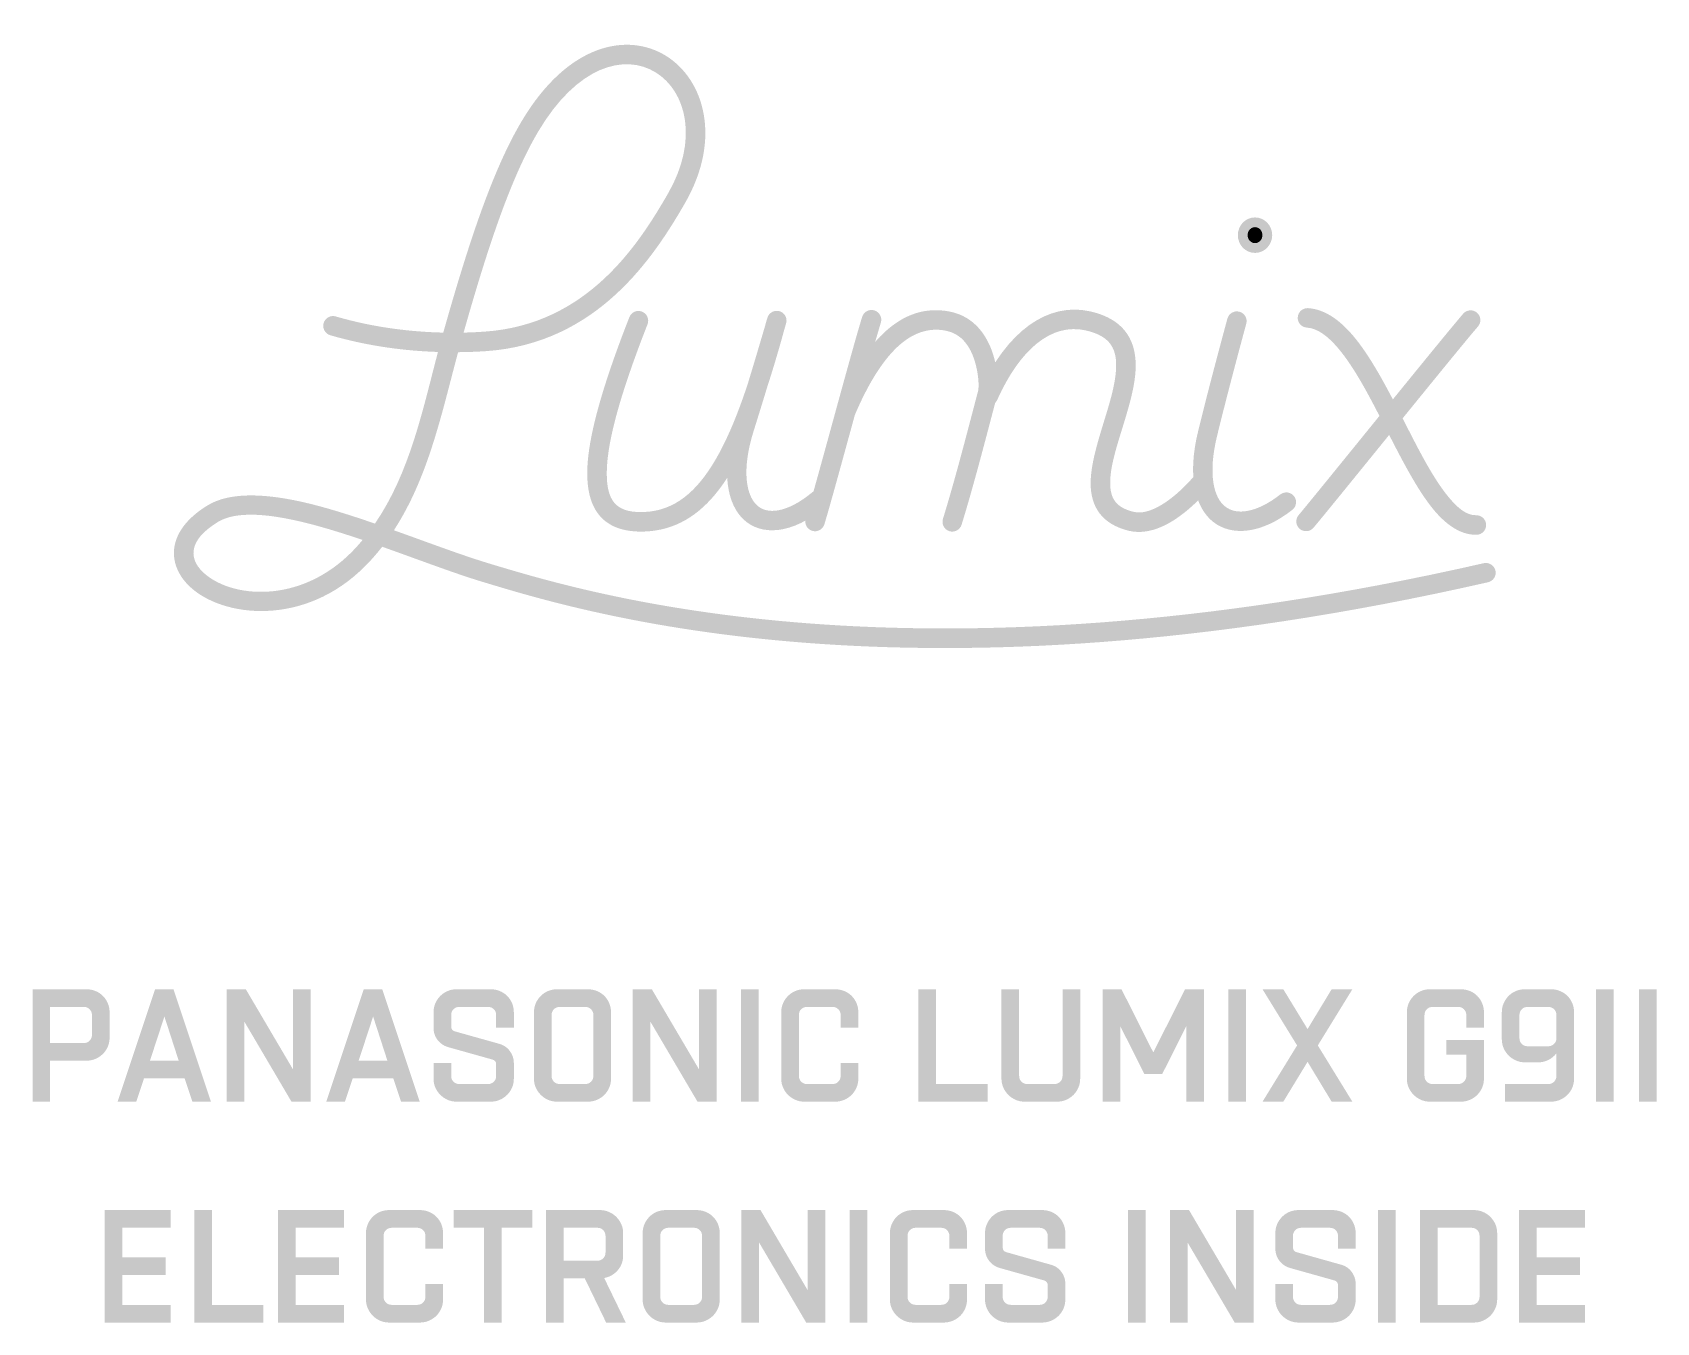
# Model space of a CAD drawing. Header units: millimetres. Extents: x 21.2 to 49.7, y 5.4 to 28.1.
import ezdxf

# ---------------------------------------------------------------- set-up
doc = ezdxf.new("R2010")
doc.units = ezdxf.units.MM

msp = doc.modelspace()

# ---------------------------------------------------------------- hatches: boundary and pattern name
at = {"true_color": 0x000000, "transparency": 33554687}
h = msp.add_hatch(color=18, dxfattribs=at)
edge = h.paths.add_edge_path(flags=0)
edge.add_spline(control_points=[(27.222, 19.483), (27.836, 20.38), (28.059, 21.475), (28.329, 22.499), (27.761, 22.517), (27.11, 22.597), (26.437, 22.793), (26.346, 22.82), (26.294, 22.915), (26.32, 23.006), (26.347, 23.097), (26.442, 23.149), (26.533, 23.123), (27.208, 22.926), (27.861, 22.852), (28.422, 22.839), (28.885, 24.48), (29.303, 25.717), (29.796, 26.548), (30.619, 27.936), (31.671, 28.113), (32.333, 27.703), (32.999, 27.292), (33.324, 26.251), (32.667, 25.112), (32.123, 24.169), (31.134, 22.647), (29.169, 22.513), (29.018, 22.503), (28.856, 22.496), (28.683, 22.495), (28.398, 21.44), (28.167, 20.307), (27.555, 19.366), (28.153, 19.153), (28.739, 18.93), (29.232, 18.781), (30.977, 18.256), (36.659, 16.498), (46.698, 18.787), (46.791, 18.808), (46.883, 18.75), (46.904, 18.658), (46.925, 18.566), (46.867, 18.474), (46.775, 18.453), (36.634, 16.14), (30.895, 17.922), (29.133, 18.453), (28.611, 18.61), (27.984, 18.852), (27.349, 19.076), (27.29, 19), (27.227, 18.925), (27.161, 18.852), (26.099, 17.672), (24.638, 17.814), (24.023, 18.329), (23.784, 18.529), (23.664, 18.785), (23.696, 19.05), (23.727, 19.299), (23.898, 19.569), (24.285, 19.805), (24.685, 20.048), (25.335, 20.015), (26.075, 19.833), (26.441, 19.743), (26.831, 19.618), (27.222, 19.483)], knot_values=[0, 0, 0, 0, 1, 1, 1, 2, 2, 2, 3, 3, 3, 4, 4, 4, 5, 5, 5, 6, 6, 6, 7, 7, 7, 8, 8, 8, 9, 9, 9, 10, 10, 10, 11, 11, 11, 12, 12, 12, 13, 13, 13, 14, 14, 14, 15, 15, 15, 16, 16, 16, 17, 17, 17, 18, 18, 18, 19, 19, 19, 20, 20, 20, 21, 21, 21, 22, 22, 22, 23, 23, 23, 23], degree=3, periodic=1)
edge = h.paths.add_edge_path(flags=0)
edge.add_spline(control_points=[(27.005, 19.196), (26.659, 19.313), (26.317, 19.42), (25.993, 19.5), (25.663, 19.581), (25.354, 19.634), (25.083, 19.639), (24.837, 19.643), (24.625, 19.61), (24.464, 19.512), (24.197, 19.349), (24.058, 19.179), (24.037, 19.008), (24.018, 18.853), (24.103, 18.709), (24.244, 18.592), (24.767, 18.153), (26.003, 18.077), (26.906, 19.081), (26.94, 19.119), (26.973, 19.157), (27.005, 19.196)], knot_values=[0, 0, 0, 0, 1, 1, 1, 2, 2, 2, 3, 3, 3, 4, 4, 4, 5, 5, 5, 6, 6, 6, 7, 7, 7, 7], degree=3, periodic=1)
edge = h.paths.add_edge_path(flags=0)
edge.add_spline(control_points=[(28.779, 22.839), (28.908, 22.842), (29.03, 22.848), (29.145, 22.856), (30.965, 22.979), (31.866, 24.41), (32.37, 25.283), (32.908, 26.216), (32.698, 27.075), (32.153, 27.411), (31.604, 27.75), (30.772, 27.522), (30.091, 26.373), (29.619, 25.577), (29.22, 24.396), (28.779, 22.839)], knot_values=[0, 0, 0, 0, 1, 1, 1, 2, 2, 2, 3, 3, 3, 4, 4, 4, 5, 5, 5, 5], degree=3, periodic=1)
h = msp.add_hatch(color=18, dxfattribs=at)
h.paths.add_polyline_path([(42.681, 24.863), (42.744, 24.856), (42.803, 24.837), (42.855, 24.806), (42.899, 24.767), (42.934, 24.721), (42.961, 24.668), (42.977, 24.611), (42.983, 24.551), (42.977, 24.491), (42.961, 24.434), (42.934, 24.382), (42.899, 24.335), (42.855, 24.296), (42.803, 24.266), (42.744, 24.246), (42.681, 24.239), (42.618, 24.246), (42.559, 24.266), (42.507, 24.296), (42.463, 24.335), (42.428, 24.382), (42.402, 24.434), (42.385, 24.491), (42.38, 24.551), (42.385, 24.611), (42.402, 24.668), (42.428, 24.721), (42.463, 24.767), (42.507, 24.806), (42.559, 24.837), (42.618, 24.856)], flags=0)
edge = h.paths.add_edge_path(flags=0)
edge.add_spline(control_points=[(42.681, 24.52), (42.701, 24.52), (42.723, 24.53), (42.723, 24.551), (42.723, 24.572), (42.701, 24.582), (42.681, 24.582), (42.662, 24.582), (42.64, 24.572), (42.64, 24.551), (42.64, 24.53), (42.662, 24.52), (42.681, 24.52)], knot_values=[0, 0, 0, 0, 1, 1, 1, 2, 2, 2, 3, 3, 3, 4, 4, 4, 4], degree=3, periodic=1)
h = msp.add_hatch(color=18, dxfattribs=at)
edge = h.paths.add_edge_path(flags=0)
edge.add_spline(control_points=[(42.681, 24.692), (42.753, 24.692), (42.811, 24.629), (42.811, 24.551), (42.811, 24.474), (42.753, 24.411), (42.681, 24.411), (42.609, 24.411), (42.551, 24.474), (42.551, 24.551), (42.551, 24.629), (42.609, 24.692), (42.681, 24.692)], knot_values=[0, 0, 0, 0, 1, 1, 1, 2, 2, 2, 3, 3, 3, 4, 4, 4, 4], degree=3, periodic=1)
h = msp.add_hatch(color=18, dxfattribs=at)
edge = h.paths.add_edge_path(flags=0)
edge.add_spline(control_points=[(31.691, 23.11), (31.725, 23.199), (31.825, 23.242), (31.913, 23.208), (32.001, 23.173), (32.045, 23.073), (32.01, 22.985), (31.503, 21.691), (31.27, 20.821), (31.296, 20.279), (31.306, 20.06), (31.358, 19.903), (31.469, 19.807), (31.58, 19.71), (31.744, 19.679), (31.951, 19.687), (32.489, 19.708), (32.877, 20.048), (33.202, 20.602), (33.555, 21.205), (33.829, 22.053), (34.102, 23.056), (34.127, 23.148), (34.222, 23.201), (34.313, 23.177), (34.404, 23.152), (34.458, 23.057), (34.433, 22.966), (34.092, 21.715), (33.743, 20.698), (33.26, 20.073), (32.911, 19.621), (32.492, 19.365), (31.964, 19.344), (31.584, 19.33), (31.311, 19.434), (31.143, 19.655), (30.985, 19.862), (30.916, 20.189), (30.969, 20.665), (31.033, 21.231), (31.267, 22.029), (31.691, 23.11)], knot_values=[0, 0, 0, 0, 1, 1, 1, 2, 2, 2, 3, 3, 3, 4, 4, 4, 5, 5, 5, 6, 6, 6, 7, 7, 7, 8, 8, 8, 9, 9, 9, 10, 10, 10, 11, 11, 11, 12, 12, 12, 13, 13, 13, 14, 14, 14, 14], degree=3, periodic=1)
h = msp.add_hatch(color=18, dxfattribs=at)
edge = h.paths.add_edge_path(flags=0)
edge.add_spline(control_points=[(34.116, 23.098), (34.142, 23.189), (34.237, 23.242), (34.328, 23.215), (34.419, 23.189), (34.472, 23.094), (34.445, 23.003), (34.168, 22.047), (33.934, 21.301), (33.871, 21.101), (33.767, 20.766), (33.731, 20.479), (33.753, 20.248), (33.772, 20.05), (33.832, 19.897), (33.935, 19.803), (34.027, 19.719), (34.153, 19.691), (34.299, 19.715), (34.48, 19.746), (34.685, 19.851), (34.905, 20.034), (34.978, 20.094), (35.086, 20.084), (35.147, 20.011), (35.207, 19.938), (35.197, 19.83), (35.124, 19.769), (34.536, 19.282), (34.009, 19.271), (33.704, 19.549), (33.413, 19.813), (33.291, 20.393), (33.544, 21.203), (33.606, 21.403), (33.839, 22.146), (34.116, 23.098)], knot_values=[0, 0, 0, 0, 1, 1, 1, 2, 2, 2, 3, 3, 3, 4, 4, 4, 5, 5, 5, 6, 6, 6, 7, 7, 7, 8, 8, 8, 9, 9, 9, 10, 10, 10, 11, 11, 11, 12, 12, 12, 12], degree=3, periodic=1)
h = msp.add_hatch(color=18, dxfattribs=at)
edge = h.paths.add_edge_path(flags=0)
edge.add_spline(control_points=[(35.78, 23.115), (35.808, 23.206), (35.904, 23.257), (35.995, 23.229), (36.085, 23.201), (36.136, 23.105), (36.109, 23.015), (35.888, 22.294), (35.347, 20.243), (35.117, 19.471), (35.09, 19.381), (34.995, 19.329), (34.904, 19.356), (34.813, 19.383), (34.761, 19.478), (34.788, 19.569), (35.018, 20.342), (35.56, 22.394), (35.78, 23.115)], knot_values=[0, 0, 0, 0, 1, 1, 1, 2, 2, 2, 3, 3, 3, 4, 4, 4, 5, 5, 5, 6, 6, 6, 6], degree=3, periodic=1)
h = msp.add_hatch(color=18, dxfattribs=at)
edge = h.paths.add_edge_path(flags=0)
edge.add_spline(control_points=[(35.649, 21.386), (35.612, 21.298), (35.511, 21.258), (35.424, 21.295), (35.336, 21.332), (35.296, 21.433), (35.333, 21.52), (35.574, 22.087), (35.849, 22.54), (36.16, 22.833), (36.501, 23.155), (36.886, 23.294), (37.32, 23.208), (37.742, 23.125), (37.97, 22.799), (38.078, 22.464), (38.183, 22.142), (38.173, 21.817), (38.149, 21.727), (37.965, 21.029), (37.745, 20.172), (37.527, 19.464), (37.499, 19.373), (37.403, 19.323), (37.312, 19.35), (37.222, 19.378), (37.171, 19.474), (37.199, 19.565), (37.416, 20.268), (37.634, 21.12), (37.817, 21.815), (37.835, 21.881), (37.829, 22.12), (37.752, 22.358), (37.679, 22.584), (37.538, 22.815), (37.254, 22.872), (36.931, 22.936), (36.649, 22.822), (36.396, 22.584), (36.113, 22.316), (35.868, 21.901), (35.649, 21.386)], knot_values=[0, 0, 0, 0, 1, 1, 1, 2, 2, 2, 3, 3, 3, 4, 4, 4, 5, 5, 5, 6, 6, 6, 7, 7, 7, 8, 8, 8, 9, 9, 9, 10, 10, 10, 11, 11, 11, 12, 12, 12, 13, 13, 13, 14, 14, 14, 14], degree=3, periodic=1)
h = msp.add_hatch(color=18, dxfattribs=at)
edge = h.paths.add_edge_path(flags=0)
edge.add_spline(control_points=[(38.15, 21.652), (38.111, 21.566), (38.01, 21.527), (37.923, 21.566), (37.837, 21.605), (37.798, 21.707), (37.837, 21.793), (38.321, 22.871), (39.045, 23.38), (39.787, 23.212), (40.114, 23.137), (40.316, 22.994), (40.437, 22.813), (40.557, 22.634), (40.597, 22.412), (40.582, 22.164), (40.564, 21.876), (40.47, 21.549), (40.37, 21.224), (40.256, 20.852), (40.132, 20.482), (40.137, 20.181), (40.139, 20.063), (40.161, 19.957), (40.224, 19.872), (40.289, 19.787), (40.394, 19.727), (40.548, 19.69), (40.69, 19.656), (40.839, 19.704), (40.983, 19.781), (41.239, 19.919), (41.476, 20.157), (41.632, 20.342), (41.694, 20.415), (41.802, 20.424), (41.874, 20.363), (41.947, 20.302), (41.956, 20.193), (41.895, 20.121), (41.715, 19.908), (41.44, 19.638), (41.146, 19.479), (40.923, 19.359), (40.688, 19.303), (40.468, 19.356), (40.219, 19.416), (40.055, 19.527), (39.95, 19.665), (39.844, 19.806), (39.796, 19.979), (39.794, 20.176), (39.789, 20.507), (39.917, 20.916), (40.042, 21.324), (40.134, 21.623), (40.223, 21.921), (40.239, 22.185), (40.25, 22.351), (40.232, 22.502), (40.151, 22.623), (40.071, 22.743), (39.929, 22.827), (39.711, 22.877), (39.101, 23.016), (38.548, 22.539), (38.15, 21.652)], knot_values=[0, 0, 0, 0, 1, 1, 1, 2, 2, 2, 3, 3, 3, 4, 4, 4, 5, 5, 5, 6, 6, 6, 7, 7, 7, 8, 8, 8, 9, 9, 9, 10, 10, 10, 11, 11, 11, 12, 12, 12, 13, 13, 13, 14, 14, 14, 15, 15, 15, 16, 16, 16, 17, 17, 17, 18, 18, 18, 19, 19, 19, 20, 20, 20, 21, 21, 21, 22, 22, 22, 22], degree=3, periodic=1)
h = msp.add_hatch(color=18, dxfattribs=at)
edge = h.paths.add_edge_path(flags=0)
edge.add_spline(control_points=[(42.196, 23.085), (42.221, 23.176), (42.315, 23.23), (42.407, 23.206), (42.498, 23.181), (42.552, 23.087), (42.527, 22.995), (42.23, 21.897), (42.111, 21.414), (42.018, 21.038), (41.934, 20.699), (41.915, 20.417), (41.951, 20.195), (41.982, 20.005), (42.052, 19.864), (42.16, 19.781), (42.261, 19.702), (42.393, 19.679), (42.542, 19.705), (42.72, 19.736), (42.919, 19.833), (43.125, 19.995), (43.2, 20.053), (43.308, 20.04), (43.366, 19.966), (43.424, 19.891), (43.411, 19.783), (43.337, 19.725), (42.789, 19.296), (42.271, 19.26), (41.95, 19.51), (41.641, 19.749), (41.479, 20.293), (41.685, 21.121), (41.778, 21.498), (41.898, 21.983), (42.196, 23.085)], knot_values=[0, 0, 0, 0, 1, 1, 1, 2, 2, 2, 3, 3, 3, 4, 4, 4, 5, 5, 5, 6, 6, 6, 7, 7, 7, 8, 8, 8, 9, 9, 9, 10, 10, 10, 11, 11, 11, 12, 12, 12, 12], degree=3, periodic=1)
h = msp.add_hatch(color=18, dxfattribs=at)
edge = h.paths.add_edge_path(flags=0)
edge.add_spline(control_points=[(43.709, 19.411), (43.648, 19.338), (43.54, 19.329), (43.467, 19.39), (43.395, 19.45), (43.385, 19.559), (43.446, 19.631), (43.855, 20.12), (45.943, 22.714), (46.338, 23.171), (46.4, 23.243), (46.508, 23.251), (46.58, 23.189), (46.652, 23.127), (46.66, 23.019), (46.598, 22.947), (46.203, 22.49), (44.118, 19.899), (43.709, 19.411)], knot_values=[0, 0, 0, 0, 1, 1, 1, 2, 2, 2, 3, 3, 3, 4, 4, 4, 5, 5, 5, 6, 6, 6, 6], degree=3, periodic=1)
h = msp.add_hatch(color=18, dxfattribs=at)
edge = h.paths.add_edge_path(flags=0)
edge.add_spline(control_points=[(43.591, 22.927), (43.497, 22.933), (43.425, 23.015), (43.432, 23.109), (43.438, 23.204), (43.52, 23.275), (43.614, 23.269), (43.891, 23.25), (44.152, 23.078), (44.392, 22.798), (44.708, 22.431), (44.998, 21.873), (45.281, 21.319), (45.55, 20.79), (45.813, 20.265), (46.095, 19.933), (46.247, 19.752), (46.397, 19.627), (46.566, 19.63), (46.661, 19.631), (46.739, 19.556), (46.741, 19.461), (46.742, 19.366), (46.667, 19.288), (46.572, 19.287), (46.314, 19.282), (46.064, 19.437), (45.832, 19.711), (45.537, 20.06), (45.258, 20.609), (44.975, 21.163), (44.706, 21.691), (44.433, 22.225), (44.132, 22.575), (43.961, 22.773), (43.787, 22.913), (43.591, 22.927)], knot_values=[0, 0, 0, 0, 1, 1, 1, 2, 2, 2, 3, 3, 3, 4, 4, 4, 5, 5, 5, 6, 6, 6, 7, 7, 7, 8, 8, 8, 9, 9, 9, 10, 10, 10, 11, 11, 11, 12, 12, 12, 12], degree=3, periodic=1)
h = msp.add_hatch(color=18, dxfattribs=at)
edge = h.paths.add_edge_path(flags=0)
edge.add_spline(control_points=[(21.207, 11.301), (21.207, 11.301), (22.155, 11.301), (22.155, 11.301), (22.211, 11.301), (22.264, 11.291), (22.314, 11.27), (22.364, 11.25), (22.407, 11.221), (22.444, 11.184), (22.481, 11.148), (22.509, 11.104), (22.53, 11.055), (22.551, 11.005), (22.561, 10.952), (22.561, 10.895), (22.561, 10.895), (22.561, 10.452), (22.561, 10.452), (22.561, 10.396), (22.551, 10.343), (22.53, 10.294), (22.509, 10.245), (22.481, 10.202), (22.444, 10.166), (22.407, 10.129), (22.364, 10.1), (22.314, 10.078), (22.264, 10.056), (22.211, 10.046), (22.155, 10.046), (22.155, 10.046), (21.517, 10.046), (21.517, 10.046), (21.517, 10.046), (21.517, 9.326), (21.517, 9.326), (21.517, 9.326), (21.207, 9.326), (21.207, 9.326), (21.207, 9.326), (21.207, 11.301), (21.207, 11.301)], knot_values=[0, 0, 0, 0, 1, 1, 1, 2, 2, 2, 3, 3, 3, 4, 4, 4, 5, 5, 5, 6, 6, 6, 7, 7, 7, 8, 8, 8, 9, 9, 9, 10, 10, 10, 11, 11, 11, 12, 12, 12, 13, 13, 13, 14, 14, 14, 14], degree=3, periodic=1)
edge = h.paths.add_edge_path(flags=0)
edge.add_spline(control_points=[(21.517, 10.991), (21.517, 10.991), (21.517, 10.356), (21.517, 10.356), (21.517, 10.356), (22.11, 10.356), (22.11, 10.356), (22.149, 10.356), (22.183, 10.37), (22.21, 10.397), (22.237, 10.424), (22.251, 10.458), (22.251, 10.497), (22.251, 10.497), (22.251, 10.85), (22.251, 10.85), (22.251, 10.889), (22.237, 10.923), (22.21, 10.95), (22.183, 10.977), (22.149, 10.991), (22.11, 10.991), (22.11, 10.991), (21.517, 10.991), (21.517, 10.991)], knot_values=[0, 0, 0, 0, 1, 1, 1, 2, 2, 2, 3, 3, 3, 4, 4, 4, 5, 5, 5, 6, 6, 6, 7, 7, 7, 8, 8, 8, 8], degree=3, periodic=1)
h = msp.add_hatch(color=18, dxfattribs=at)
h.paths.add_polyline_path([(23.36, 11.301), (23.684, 11.301), (24.342, 9.326), (24.015, 9.326), (23.879, 9.735), (23.165, 9.735), (23.03, 9.326), (22.702, 9.326)], flags=0)
h.paths.add_polyline_path([(23.27, 10.046), (23.775, 10.046), (23.524, 10.822)], flags=0)
for points in [[(24.619, 9.326), (24.619, 11.301), (24.954, 11.301), (25.781, 9.896), (25.781, 11.301), (26.092, 11.301), (26.092, 9.326), (25.756, 9.326), (24.929, 10.731), (24.929, 9.326)], [(31.75, 9.326), (31.75, 11.301), (32.086, 11.301), (32.913, 9.896), (32.913, 11.301), (33.224, 11.301), (33.224, 9.326), (32.888, 9.326), (32.061, 10.731), (32.061, 9.326)], [(33.65, 9.326), (33.65, 11.301), (33.96, 11.301), (33.96, 9.326)], [(36.768, 9.326), (36.768, 11.301), (37.079, 11.301), (37.079, 9.636), (37.982, 9.636), (37.982, 9.326)], [(40.005, 11.301), (40.336, 11.301), (40.894, 10.192), (41.453, 11.301), (41.783, 11.301), (41.783, 9.326), (41.473, 9.326), (41.473, 10.65), (41.052, 9.814), (40.736, 9.814), (40.316, 10.65), (40.316, 9.326), (40.005, 9.326)], [(42.21, 9.326), (42.21, 11.301), (42.52, 11.301), (42.52, 9.326)], [(42.813, 9.326), (43.42, 10.314), (42.813, 11.301), (43.178, 11.301), (43.604, 10.602), (44.027, 11.301), (44.391, 11.301), (43.784, 10.314), (44.391, 9.326), (44.027, 9.326), (43.604, 10.026), (43.178, 9.326)], [(48.672, 9.326), (48.672, 11.301), (48.983, 11.301), (48.983, 9.326)], [(49.423, 9.326), (49.423, 11.301), (49.734, 11.301), (49.734, 9.326)], [(23.632, 7.421), (23.632, 7.11), (22.786, 7.11), (22.786, 6.588), (23.548, 6.588), (23.548, 6.278), (22.786, 6.278), (22.786, 5.756), (23.632, 5.756), (23.632, 5.445), (22.475, 5.445), (22.475, 7.421)], [(24.047, 5.445), (24.047, 7.421), (24.358, 7.421), (24.358, 5.756), (25.261, 5.756), (25.261, 5.445)], [(26.677, 7.421), (26.677, 7.11), (25.831, 7.11), (25.831, 6.588), (26.593, 6.588), (26.593, 6.278), (25.831, 6.278), (25.831, 5.756), (26.677, 5.756), (26.677, 5.445), (25.52, 5.445), (25.52, 7.421)], [(29.985, 7.421), (29.985, 7.11), (29.449, 7.11), (29.449, 5.445), (29.138, 5.445), (29.138, 7.11), (28.602, 7.11), (28.602, 7.421)], [(33.66, 5.445), (33.66, 7.421), (33.995, 7.421), (34.822, 6.015), (34.822, 7.421), (35.133, 7.421), (35.133, 5.445), (34.797, 5.445), (33.97, 6.851), (33.97, 5.445)], [(35.559, 5.445), (35.559, 7.421), (35.869, 7.421), (35.869, 5.445)], [(40.45, 5.445), (40.45, 7.421), (40.76, 7.421), (40.76, 5.445)], [(41.186, 5.445), (41.186, 7.421), (41.522, 7.421), (42.349, 6.015), (42.349, 7.421), (42.66, 7.421), (42.66, 5.445), (42.324, 5.445), (41.497, 6.851), (41.497, 5.445)], [(44.844, 5.445), (44.844, 7.421), (45.154, 7.421), (45.154, 5.445)], [(48.476, 7.421), (48.476, 7.11), (47.63, 7.11), (47.63, 6.588), (48.392, 6.588), (48.392, 6.278), (47.63, 6.278), (47.63, 5.756), (48.476, 5.756), (48.476, 5.445), (47.319, 5.445), (47.319, 7.421)]]:
    msp.add_hatch(color=18, dxfattribs=at).paths.add_polyline_path(points, flags=0)
h = msp.add_hatch(color=18, dxfattribs=at)
h.paths.add_polyline_path([(27.026, 11.301), (27.351, 11.301), (28.008, 9.326), (27.681, 9.326), (27.545, 9.735), (26.831, 9.735), (26.696, 9.326), (26.368, 9.326)], flags=0)
h.paths.add_polyline_path([(26.936, 10.046), (27.441, 10.046), (27.19, 10.822)], flags=0)
h = msp.add_hatch(color=18, dxfattribs=at)
edge = h.paths.add_edge_path(flags=0)
edge.add_spline(control_points=[(28.251, 10.624), (28.251, 10.624), (28.251, 10.895), (28.251, 10.895), (28.251, 10.952), (28.262, 11.005), (28.283, 11.055), (28.305, 11.104), (28.334, 11.148), (28.371, 11.184), (28.407, 11.221), (28.45, 11.25), (28.499, 11.27), (28.548, 11.291), (28.601, 11.301), (28.657, 11.301), (28.657, 11.301), (29.256, 11.301), (29.256, 11.301), (29.312, 11.301), (29.365, 11.291), (29.415, 11.27), (29.465, 11.25), (29.508, 11.221), (29.545, 11.184), (29.581, 11.148), (29.61, 11.104), (29.631, 11.055), (29.652, 11.005), (29.662, 10.952), (29.662, 10.895), (29.662, 10.895), (29.662, 10.624), (29.662, 10.624), (29.662, 10.624), (29.351, 10.624), (29.351, 10.624), (29.351, 10.624), (29.351, 10.85), (29.351, 10.85), (29.351, 10.889), (29.338, 10.923), (29.311, 10.95), (29.283, 10.977), (29.25, 10.991), (29.21, 10.991), (29.21, 10.991), (28.702, 10.991), (28.702, 10.991), (28.663, 10.991), (28.629, 10.977), (28.602, 10.95), (28.575, 10.923), (28.561, 10.889), (28.561, 10.85), (28.561, 10.85), (28.561, 10.644), (28.561, 10.644), (28.561, 10.603), (28.582, 10.575), (28.623, 10.562), (28.623, 10.562), (29.408, 10.342), (29.408, 10.342), (29.483, 10.321), (29.544, 10.279), (29.591, 10.216), (29.638, 10.153), (29.662, 10.082), (29.662, 10.003), (29.662, 10.003), (29.662, 9.732), (29.662, 9.732), (29.662, 9.676), (29.652, 9.623), (29.631, 9.574), (29.61, 9.525), (29.581, 9.483), (29.545, 9.446), (29.508, 9.409), (29.465, 9.38), (29.415, 9.358), (29.365, 9.337), (29.312, 9.326), (29.256, 9.326), (29.256, 9.326), (28.657, 9.326), (28.657, 9.326), (28.601, 9.326), (28.548, 9.337), (28.499, 9.358), (28.45, 9.38), (28.407, 9.409), (28.371, 9.446), (28.334, 9.483), (28.305, 9.525), (28.283, 9.574), (28.262, 9.623), (28.251, 9.676), (28.251, 9.732), (28.251, 9.732), (28.251, 10.003), (28.251, 10.003), (28.251, 10.003), (28.561, 10.003), (28.561, 10.003), (28.561, 10.003), (28.561, 9.777), (28.561, 9.777), (28.561, 9.738), (28.575, 9.705), (28.602, 9.677), (28.629, 9.65), (28.663, 9.636), (28.702, 9.636), (28.702, 9.636), (29.21, 9.636), (29.21, 9.636), (29.25, 9.636), (29.283, 9.65), (29.311, 9.677), (29.338, 9.705), (29.351, 9.738), (29.351, 9.777), (29.351, 9.777), (29.351, 9.984), (29.351, 9.984), (29.351, 10.025), (29.331, 10.052), (29.289, 10.065), (29.289, 10.065), (28.505, 10.285), (28.505, 10.285), (28.43, 10.308), (28.368, 10.35), (28.321, 10.412), (28.274, 10.475), (28.251, 10.545), (28.251, 10.624)], knot_values=[0, 0, 0, 0, 1, 1, 1, 2, 2, 2, 3, 3, 3, 4, 4, 4, 5, 5, 5, 6, 6, 6, 7, 7, 7, 8, 8, 8, 9, 9, 9, 10, 10, 10, 11, 11, 11, 12, 12, 12, 13, 13, 13, 14, 14, 14, 15, 15, 15, 16, 16, 16, 17, 17, 17, 18, 18, 18, 19, 19, 19, 20, 20, 20, 21, 21, 21, 22, 22, 22, 23, 23, 23, 24, 24, 24, 25, 25, 25, 26, 26, 26, 27, 27, 27, 28, 28, 28, 29, 29, 29, 30, 30, 30, 31, 31, 31, 32, 32, 32, 33, 33, 33, 34, 34, 34, 35, 35, 35, 36, 36, 36, 37, 37, 37, 38, 38, 38, 39, 39, 39, 40, 40, 40, 41, 41, 41, 42, 42, 42, 43, 43, 43, 44, 44, 44, 45, 45, 45, 46, 46, 46, 46], degree=3, periodic=1)
h = msp.add_hatch(color=18, dxfattribs=at)
edge = h.paths.add_edge_path(flags=0)
edge.add_spline(control_points=[(30.015, 10.895), (30.015, 10.952), (30.026, 11.005), (30.047, 11.055), (30.069, 11.104), (30.098, 11.148), (30.135, 11.184), (30.171, 11.221), (30.214, 11.25), (30.263, 11.27), (30.312, 11.291), (30.365, 11.301), (30.421, 11.301), (30.421, 11.301), (30.963, 11.301), (30.963, 11.301), (31.019, 11.301), (31.073, 11.291), (31.122, 11.27), (31.172, 11.25), (31.216, 11.221), (31.252, 11.184), (31.289, 11.148), (31.318, 11.104), (31.338, 11.055), (31.359, 11.005), (31.369, 10.952), (31.369, 10.895), (31.369, 10.895), (31.369, 9.732), (31.369, 9.732), (31.369, 9.676), (31.359, 9.623), (31.338, 9.574), (31.318, 9.525), (31.289, 9.483), (31.252, 9.446), (31.216, 9.409), (31.172, 9.38), (31.122, 9.358), (31.073, 9.337), (31.019, 9.326), (30.963, 9.326), (30.963, 9.326), (30.421, 9.326), (30.421, 9.326), (30.365, 9.326), (30.312, 9.337), (30.263, 9.358), (30.214, 9.38), (30.171, 9.409), (30.135, 9.446), (30.098, 9.483), (30.069, 9.525), (30.047, 9.574), (30.026, 9.623), (30.015, 9.676), (30.015, 9.732), (30.015, 9.732), (30.015, 10.895), (30.015, 10.895)], knot_values=[0, 0, 0, 0, 1, 1, 1, 2, 2, 2, 3, 3, 3, 4, 4, 4, 5, 5, 5, 6, 6, 6, 7, 7, 7, 8, 8, 8, 9, 9, 9, 10, 10, 10, 11, 11, 11, 12, 12, 12, 13, 13, 13, 14, 14, 14, 15, 15, 15, 16, 16, 16, 17, 17, 17, 18, 18, 18, 19, 19, 19, 20, 20, 20, 20], degree=3, periodic=1)
edge = h.paths.add_edge_path(flags=0)
edge.add_spline(control_points=[(30.466, 9.636), (30.466, 9.636), (30.918, 9.636), (30.918, 9.636), (30.957, 9.636), (30.991, 9.65), (31.018, 9.677), (31.045, 9.705), (31.059, 9.738), (31.059, 9.777), (31.059, 9.777), (31.059, 10.85), (31.059, 10.85), (31.059, 10.889), (31.045, 10.923), (31.018, 10.95), (30.991, 10.977), (30.957, 10.991), (30.918, 10.991), (30.918, 10.991), (30.466, 10.991), (30.466, 10.991), (30.427, 10.991), (30.393, 10.977), (30.366, 10.95), (30.339, 10.923), (30.325, 10.889), (30.325, 10.85), (30.325, 10.85), (30.325, 9.777), (30.325, 9.777), (30.325, 9.738), (30.339, 9.705), (30.366, 9.677), (30.393, 9.65), (30.427, 9.636), (30.466, 9.636)], knot_values=[0, 0, 0, 0, 1, 1, 1, 2, 2, 2, 3, 3, 3, 4, 4, 4, 5, 5, 5, 6, 6, 6, 7, 7, 7, 8, 8, 8, 9, 9, 9, 10, 10, 10, 11, 11, 11, 12, 12, 12, 12], degree=3, periodic=1)
h = msp.add_hatch(color=18, dxfattribs=at)
edge = h.paths.add_edge_path(flags=0)
edge.add_spline(control_points=[(34.358, 9.732), (34.358, 9.732), (34.358, 10.895), (34.358, 10.895), (34.358, 10.952), (34.369, 11.005), (34.391, 11.055), (34.412, 11.104), (34.441, 11.148), (34.478, 11.184), (34.515, 11.221), (34.558, 11.25), (34.606, 11.27), (34.655, 11.291), (34.708, 11.301), (34.764, 11.301), (34.764, 11.301), (35.306, 11.301), (35.306, 11.301), (35.363, 11.301), (35.416, 11.291), (35.466, 11.27), (35.516, 11.25), (35.559, 11.221), (35.596, 11.184), (35.632, 11.148), (35.661, 11.104), (35.682, 11.055), (35.702, 11.005), (35.713, 10.952), (35.713, 10.895), (35.713, 10.895), (35.713, 10.624), (35.713, 10.624), (35.713, 10.624), (35.402, 10.624), (35.402, 10.624), (35.402, 10.624), (35.402, 10.85), (35.402, 10.85), (35.402, 10.889), (35.389, 10.923), (35.361, 10.95), (35.334, 10.977), (35.301, 10.991), (35.261, 10.991), (35.261, 10.991), (34.81, 10.991), (34.81, 10.991), (34.77, 10.991), (34.737, 10.977), (34.709, 10.95), (34.682, 10.923), (34.669, 10.889), (34.669, 10.85), (34.669, 10.85), (34.669, 9.777), (34.669, 9.777), (34.669, 9.738), (34.682, 9.705), (34.709, 9.677), (34.737, 9.65), (34.77, 9.636), (34.81, 9.636), (34.81, 9.636), (35.261, 9.636), (35.261, 9.636), (35.301, 9.636), (35.334, 9.65), (35.361, 9.677), (35.389, 9.705), (35.402, 9.738), (35.402, 9.777), (35.402, 9.777), (35.402, 10.003), (35.402, 10.003), (35.402, 10.003), (35.713, 10.003), (35.713, 10.003), (35.713, 10.003), (35.713, 9.732), (35.713, 9.732), (35.713, 9.676), (35.702, 9.623), (35.682, 9.574), (35.661, 9.525), (35.632, 9.483), (35.596, 9.446), (35.559, 9.409), (35.516, 9.38), (35.466, 9.358), (35.416, 9.337), (35.363, 9.326), (35.306, 9.326), (35.306, 9.326), (34.764, 9.326), (34.764, 9.326), (34.708, 9.326), (34.655, 9.337), (34.606, 9.358), (34.558, 9.38), (34.515, 9.409), (34.478, 9.446), (34.441, 9.483), (34.412, 9.525), (34.391, 9.574), (34.369, 9.623), (34.358, 9.676), (34.358, 9.732)], knot_values=[0, 0, 0, 0, 1, 1, 1, 2, 2, 2, 3, 3, 3, 4, 4, 4, 5, 5, 5, 6, 6, 6, 7, 7, 7, 8, 8, 8, 9, 9, 9, 10, 10, 10, 11, 11, 11, 12, 12, 12, 13, 13, 13, 14, 14, 14, 15, 15, 15, 16, 16, 16, 17, 17, 17, 18, 18, 18, 19, 19, 19, 20, 20, 20, 21, 21, 21, 22, 22, 22, 23, 23, 23, 24, 24, 24, 25, 25, 25, 26, 26, 26, 27, 27, 27, 28, 28, 28, 29, 29, 29, 30, 30, 30, 31, 31, 31, 32, 32, 32, 33, 33, 33, 34, 34, 34, 35, 35, 35, 36, 36, 36, 36], degree=3, periodic=1)
h = msp.add_hatch(color=18, dxfattribs=at)
edge = h.paths.add_edge_path(flags=0)
edge.add_spline(control_points=[(38.538, 11.301), (38.538, 11.301), (38.538, 9.777), (38.538, 9.777), (38.538, 9.738), (38.551, 9.705), (38.579, 9.677), (38.606, 9.65), (38.639, 9.636), (38.679, 9.636), (38.679, 9.636), (39.159, 9.636), (39.159, 9.636), (39.198, 9.636), (39.232, 9.65), (39.259, 9.677), (39.286, 9.705), (39.3, 9.738), (39.3, 9.777), (39.3, 9.777), (39.3, 11.301), (39.3, 11.301), (39.3, 11.301), (39.61, 11.301), (39.61, 11.301), (39.61, 11.301), (39.61, 9.732), (39.61, 9.732), (39.61, 9.676), (39.6, 9.623), (39.579, 9.574), (39.558, 9.525), (39.53, 9.483), (39.493, 9.446), (39.456, 9.409), (39.413, 9.38), (39.363, 9.358), (39.313, 9.337), (39.26, 9.326), (39.204, 9.326), (39.204, 9.326), (38.634, 9.326), (38.634, 9.326), (38.577, 9.326), (38.525, 9.337), (38.476, 9.358), (38.427, 9.38), (38.384, 9.409), (38.347, 9.446), (38.311, 9.483), (38.281, 9.525), (38.26, 9.574), (38.238, 9.623), (38.227, 9.676), (38.227, 9.732), (38.227, 9.732), (38.227, 11.301), (38.227, 11.301), (38.227, 11.301), (38.538, 11.301), (38.538, 11.301)], knot_values=[0, 0, 0, 0, 1, 1, 1, 2, 2, 2, 3, 3, 3, 4, 4, 4, 5, 5, 5, 6, 6, 6, 7, 7, 7, 8, 8, 8, 9, 9, 9, 10, 10, 10, 11, 11, 11, 12, 12, 12, 13, 13, 13, 14, 14, 14, 15, 15, 15, 16, 16, 16, 17, 17, 17, 18, 18, 18, 19, 19, 19, 20, 20, 20, 20], degree=3, periodic=1)
h = msp.add_hatch(color=18, dxfattribs=at)
edge = h.paths.add_edge_path(flags=0)
edge.add_spline(control_points=[(45.348, 9.732), (45.348, 9.732), (45.348, 10.895), (45.348, 10.895), (45.348, 10.952), (45.359, 11.005), (45.38, 11.055), (45.402, 11.104), (45.431, 11.148), (45.468, 11.184), (45.504, 11.221), (45.547, 11.25), (45.596, 11.27), (45.645, 11.291), (45.698, 11.301), (45.754, 11.301), (45.754, 11.301), (46.296, 11.301), (46.296, 11.301), (46.353, 11.301), (46.406, 11.291), (46.456, 11.27), (46.505, 11.25), (46.549, 11.221), (46.585, 11.184), (46.622, 11.148), (46.651, 11.104), (46.671, 11.055), (46.692, 11.005), (46.702, 10.952), (46.702, 10.895), (46.702, 10.895), (46.702, 10.624), (46.702, 10.624), (46.702, 10.624), (46.392, 10.624), (46.392, 10.624), (46.392, 10.624), (46.392, 10.85), (46.392, 10.85), (46.392, 10.889), (46.378, 10.923), (46.351, 10.95), (46.324, 10.977), (46.29, 10.991), (46.251, 10.991), (46.251, 10.991), (45.799, 10.991), (45.799, 10.991), (45.76, 10.991), (45.726, 10.977), (45.699, 10.95), (45.672, 10.923), (45.658, 10.889), (45.658, 10.85), (45.658, 10.85), (45.658, 9.777), (45.658, 9.777), (45.658, 9.738), (45.672, 9.705), (45.699, 9.677), (45.726, 9.65), (45.76, 9.636), (45.799, 9.636), (45.799, 9.636), (46.251, 9.636), (46.251, 9.636), (46.29, 9.636), (46.324, 9.65), (46.351, 9.677), (46.378, 9.705), (46.392, 9.738), (46.392, 9.777), (46.392, 9.777), (46.392, 10.153), (46.392, 10.153), (46.392, 10.153), (46.039, 10.153), (46.039, 10.153), (46.039, 10.153), (46.039, 10.407), (46.039, 10.407), (46.039, 10.407), (46.702, 10.407), (46.702, 10.407), (46.702, 10.407), (46.702, 9.732), (46.702, 9.732), (46.702, 9.676), (46.692, 9.623), (46.671, 9.574), (46.651, 9.525), (46.622, 9.483), (46.585, 9.446), (46.549, 9.409), (46.505, 9.38), (46.456, 9.358), (46.406, 9.337), (46.353, 9.326), (46.296, 9.326), (46.296, 9.326), (45.754, 9.326), (45.754, 9.326), (45.698, 9.326), (45.645, 9.337), (45.596, 9.358), (45.547, 9.38), (45.504, 9.409), (45.468, 9.446), (45.431, 9.483), (45.402, 9.525), (45.38, 9.574), (45.359, 9.623), (45.348, 9.676), (45.348, 9.732)], knot_values=[0, 0, 0, 0, 1, 1, 1, 2, 2, 2, 3, 3, 3, 4, 4, 4, 5, 5, 5, 6, 6, 6, 7, 7, 7, 8, 8, 8, 9, 9, 9, 10, 10, 10, 11, 11, 11, 12, 12, 12, 13, 13, 13, 14, 14, 14, 15, 15, 15, 16, 16, 16, 17, 17, 17, 18, 18, 18, 19, 19, 19, 20, 20, 20, 21, 21, 21, 22, 22, 22, 23, 23, 23, 24, 24, 24, 25, 25, 25, 26, 26, 26, 27, 27, 27, 28, 28, 28, 29, 29, 29, 30, 30, 30, 31, 31, 31, 32, 32, 32, 33, 33, 33, 34, 34, 34, 35, 35, 35, 36, 36, 36, 37, 37, 37, 38, 38, 38, 38], degree=3, periodic=1)
h = msp.add_hatch(color=18, dxfattribs=at)
edge = h.paths.add_edge_path(flags=0)
edge.add_spline(control_points=[(47.016, 10.895), (47.016, 10.952), (47.027, 11.005), (47.048, 11.055), (47.07, 11.104), (47.099, 11.148), (47.136, 11.184), (47.172, 11.221), (47.215, 11.25), (47.264, 11.27), (47.313, 11.291), (47.366, 11.301), (47.422, 11.301), (47.422, 11.301), (47.879, 11.301), (47.879, 11.301), (47.936, 11.301), (47.989, 11.291), (48.039, 11.27), (48.089, 11.25), (48.132, 11.221), (48.169, 11.184), (48.205, 11.148), (48.234, 11.104), (48.255, 11.055), (48.275, 11.005), (48.286, 10.952), (48.286, 10.895), (48.286, 10.895), (48.286, 9.732), (48.286, 9.732), (48.286, 9.676), (48.275, 9.623), (48.255, 9.574), (48.234, 9.525), (48.205, 9.483), (48.169, 9.446), (48.132, 9.409), (48.089, 9.38), (48.039, 9.358), (47.989, 9.337), (47.936, 9.326), (47.879, 9.326), (47.879, 9.326), (47.072, 9.326), (47.072, 9.326), (47.072, 9.326), (47.072, 9.636), (47.072, 9.636), (47.072, 9.636), (47.834, 9.636), (47.834, 9.636), (47.874, 9.636), (47.907, 9.65), (47.934, 9.677), (47.962, 9.705), (47.975, 9.738), (47.975, 9.777), (47.975, 9.777), (47.975, 10.175), (47.975, 10.175), (47.938, 10.127), (47.891, 10.088), (47.836, 10.06), (47.78, 10.031), (47.719, 10.017), (47.654, 10.017), (47.654, 10.017), (47.422, 10.017), (47.422, 10.017), (47.366, 10.017), (47.313, 10.028), (47.264, 10.05), (47.215, 10.071), (47.172, 10.101), (47.136, 10.137), (47.099, 10.174), (47.07, 10.217), (47.048, 10.266), (47.027, 10.315), (47.016, 10.367), (47.016, 10.424), (47.016, 10.424), (47.016, 10.895), (47.016, 10.895)], knot_values=[0, 0, 0, 0, 1, 1, 1, 2, 2, 2, 3, 3, 3, 4, 4, 4, 5, 5, 5, 6, 6, 6, 7, 7, 7, 8, 8, 8, 9, 9, 9, 10, 10, 10, 11, 11, 11, 12, 12, 12, 13, 13, 13, 14, 14, 14, 15, 15, 15, 16, 16, 16, 17, 17, 17, 18, 18, 18, 19, 19, 19, 20, 20, 20, 21, 21, 21, 22, 22, 22, 23, 23, 23, 24, 24, 24, 25, 25, 25, 26, 26, 26, 27, 27, 27, 28, 28, 28, 28], degree=3, periodic=1)
edge = h.paths.add_edge_path(flags=0)
edge.add_spline(control_points=[(47.467, 10.3), (47.467, 10.3), (47.834, 10.3), (47.834, 10.3), (47.874, 10.3), (47.907, 10.313), (47.934, 10.341), (47.962, 10.368), (47.975, 10.401), (47.975, 10.441), (47.975, 10.441), (47.975, 10.85), (47.975, 10.85), (47.975, 10.889), (47.962, 10.923), (47.934, 10.95), (47.907, 10.977), (47.874, 10.991), (47.834, 10.991), (47.834, 10.991), (47.467, 10.991), (47.467, 10.991), (47.428, 10.991), (47.394, 10.977), (47.367, 10.95), (47.34, 10.923), (47.326, 10.889), (47.326, 10.85), (47.326, 10.85), (47.326, 10.441), (47.326, 10.441), (47.326, 10.401), (47.34, 10.368), (47.367, 10.341), (47.394, 10.313), (47.428, 10.3), (47.467, 10.3)], knot_values=[0, 0, 0, 0, 1, 1, 1, 2, 2, 2, 3, 3, 3, 4, 4, 4, 5, 5, 5, 6, 6, 6, 7, 7, 7, 8, 8, 8, 9, 9, 9, 10, 10, 10, 11, 11, 11, 12, 12, 12, 12], degree=3, periodic=1)
h = msp.add_hatch(color=18, dxfattribs=at)
edge = h.paths.add_edge_path(flags=0)
edge.add_spline(control_points=[(27.064, 5.852), (27.064, 5.852), (27.064, 7.015), (27.064, 7.015), (27.064, 7.071), (27.075, 7.124), (27.097, 7.174), (27.118, 7.224), (27.147, 7.267), (27.184, 7.304), (27.221, 7.341), (27.263, 7.369), (27.312, 7.39), (27.361, 7.411), (27.414, 7.421), (27.47, 7.421), (27.47, 7.421), (28.012, 7.421), (28.012, 7.421), (28.069, 7.421), (28.122, 7.411), (28.172, 7.39), (28.222, 7.369), (28.265, 7.341), (28.302, 7.304), (28.338, 7.267), (28.367, 7.224), (28.388, 7.174), (28.408, 7.124), (28.419, 7.071), (28.419, 7.015), (28.419, 7.015), (28.419, 6.744), (28.419, 6.744), (28.419, 6.744), (28.108, 6.744), (28.108, 6.744), (28.108, 6.744), (28.108, 6.969), (28.108, 6.969), (28.108, 7.009), (28.095, 7.042), (28.067, 7.07), (28.04, 7.097), (28.007, 7.11), (27.967, 7.11), (27.967, 7.11), (27.516, 7.11), (27.516, 7.11), (27.476, 7.11), (27.443, 7.097), (27.415, 7.07), (27.388, 7.042), (27.374, 7.009), (27.374, 6.969), (27.374, 6.969), (27.374, 5.897), (27.374, 5.897), (27.374, 5.857), (27.388, 5.824), (27.415, 5.797), (27.443, 5.769), (27.476, 5.756), (27.516, 5.756), (27.516, 5.756), (27.967, 5.756), (27.967, 5.756), (28.007, 5.756), (28.04, 5.769), (28.067, 5.797), (28.095, 5.824), (28.108, 5.857), (28.108, 5.897), (28.108, 5.897), (28.108, 6.123), (28.108, 6.123), (28.108, 6.123), (28.419, 6.123), (28.419, 6.123), (28.419, 6.123), (28.419, 5.852), (28.419, 5.852), (28.419, 5.795), (28.408, 5.743), (28.388, 5.694), (28.367, 5.645), (28.338, 5.602), (28.302, 5.565), (28.265, 5.529), (28.222, 5.499), (28.172, 5.478), (28.122, 5.456), (28.069, 5.445), (28.012, 5.445), (28.012, 5.445), (27.47, 5.445), (27.47, 5.445), (27.414, 5.445), (27.361, 5.456), (27.312, 5.478), (27.263, 5.499), (27.221, 5.529), (27.184, 5.565), (27.147, 5.602), (27.118, 5.645), (27.097, 5.694), (27.075, 5.743), (27.064, 5.795), (27.064, 5.852)], knot_values=[0, 0, 0, 0, 1, 1, 1, 2, 2, 2, 3, 3, 3, 4, 4, 4, 5, 5, 5, 6, 6, 6, 7, 7, 7, 8, 8, 8, 9, 9, 9, 10, 10, 10, 11, 11, 11, 12, 12, 12, 13, 13, 13, 14, 14, 14, 15, 15, 15, 16, 16, 16, 17, 17, 17, 18, 18, 18, 19, 19, 19, 20, 20, 20, 21, 21, 21, 22, 22, 22, 23, 23, 23, 24, 24, 24, 25, 25, 25, 26, 26, 26, 27, 27, 27, 28, 28, 28, 29, 29, 29, 30, 30, 30, 31, 31, 31, 32, 32, 32, 33, 33, 33, 34, 34, 34, 35, 35, 35, 36, 36, 36, 36], degree=3, periodic=1)
h = msp.add_hatch(color=18, dxfattribs=at)
edge = h.paths.add_edge_path(flags=0)
edge.add_spline(control_points=[(31.176, 7.421), (31.232, 7.421), (31.285, 7.41), (31.334, 7.388), (31.383, 7.367), (31.426, 7.338), (31.462, 7.301), (31.499, 7.264), (31.528, 7.222), (31.55, 7.173), (31.572, 7.124), (31.582, 7.071), (31.582, 7.015), (31.582, 7.015), (31.582, 6.628), (31.582, 6.628), (31.582, 6.526), (31.551, 6.439), (31.488, 6.365), (31.425, 6.292), (31.345, 6.246), (31.249, 6.227), (31.249, 6.227), (31.628, 5.445), (31.628, 5.445), (31.628, 5.445), (31.283, 5.445), (31.283, 5.445), (31.283, 5.445), (30.908, 6.221), (30.908, 6.221), (30.908, 6.221), (30.538, 6.221), (30.538, 6.221), (30.538, 6.221), (30.538, 5.445), (30.538, 5.445), (30.538, 5.445), (30.228, 5.445), (30.228, 5.445), (30.228, 5.445), (30.228, 7.421), (30.228, 7.421), (30.228, 7.421), (31.176, 7.421), (31.176, 7.421)], knot_values=[0, 0, 0, 0, 1, 1, 1, 2, 2, 2, 3, 3, 3, 4, 4, 4, 5, 5, 5, 6, 6, 6, 7, 7, 7, 8, 8, 8, 9, 9, 9, 10, 10, 10, 11, 11, 11, 12, 12, 12, 13, 13, 13, 14, 14, 14, 15, 15, 15, 15], degree=3, periodic=1)
edge = h.paths.add_edge_path(flags=0)
edge.add_spline(control_points=[(30.538, 6.532), (30.538, 6.532), (31.131, 6.532), (31.131, 6.532), (31.17, 6.532), (31.204, 6.546), (31.231, 6.573), (31.258, 6.6), (31.272, 6.634), (31.272, 6.673), (31.272, 6.673), (31.272, 6.969), (31.272, 6.969), (31.272, 7.009), (31.258, 7.042), (31.231, 7.07), (31.204, 7.097), (31.17, 7.11), (31.131, 7.11), (31.131, 7.11), (30.538, 7.11), (30.538, 7.11), (30.538, 7.11), (30.538, 6.532), (30.538, 6.532)], knot_values=[0, 0, 0, 0, 1, 1, 1, 2, 2, 2, 3, 3, 3, 4, 4, 4, 5, 5, 5, 6, 6, 6, 7, 7, 7, 8, 8, 8, 8], degree=3, periodic=1)
h = msp.add_hatch(color=18, dxfattribs=at)
edge = h.paths.add_edge_path(flags=0)
edge.add_spline(control_points=[(31.924, 7.015), (31.924, 7.071), (31.935, 7.124), (31.956, 7.174), (31.978, 7.224), (32.007, 7.267), (32.044, 7.304), (32.081, 7.341), (32.123, 7.369), (32.172, 7.39), (32.221, 7.411), (32.274, 7.421), (32.33, 7.421), (32.33, 7.421), (32.872, 7.421), (32.872, 7.421), (32.929, 7.421), (32.982, 7.411), (33.032, 7.39), (33.081, 7.369), (33.125, 7.341), (33.161, 7.304), (33.198, 7.267), (33.227, 7.224), (33.248, 7.174), (33.268, 7.124), (33.279, 7.071), (33.279, 7.015), (33.279, 7.015), (33.279, 5.852), (33.279, 5.852), (33.279, 5.795), (33.268, 5.743), (33.248, 5.694), (33.227, 5.645), (33.198, 5.602), (33.161, 5.565), (33.125, 5.529), (33.081, 5.499), (33.032, 5.478), (32.982, 5.456), (32.929, 5.445), (32.872, 5.445), (32.872, 5.445), (32.33, 5.445), (32.33, 5.445), (32.274, 5.445), (32.221, 5.456), (32.172, 5.478), (32.123, 5.499), (32.081, 5.529), (32.044, 5.565), (32.007, 5.602), (31.978, 5.645), (31.956, 5.694), (31.935, 5.743), (31.924, 5.795), (31.924, 5.852), (31.924, 5.852), (31.924, 7.015), (31.924, 7.015)], knot_values=[0, 0, 0, 0, 1, 1, 1, 2, 2, 2, 3, 3, 3, 4, 4, 4, 5, 5, 5, 6, 6, 6, 7, 7, 7, 8, 8, 8, 9, 9, 9, 10, 10, 10, 11, 11, 11, 12, 12, 12, 13, 13, 13, 14, 14, 14, 15, 15, 15, 16, 16, 16, 17, 17, 17, 18, 18, 18, 19, 19, 19, 20, 20, 20, 20], degree=3, periodic=1)
edge = h.paths.add_edge_path(flags=0)
edge.add_spline(control_points=[(32.375, 5.756), (32.375, 5.756), (32.827, 5.756), (32.827, 5.756), (32.867, 5.756), (32.9, 5.769), (32.927, 5.797), (32.954, 5.824), (32.968, 5.857), (32.968, 5.897), (32.968, 5.897), (32.968, 6.969), (32.968, 6.969), (32.968, 7.009), (32.954, 7.042), (32.927, 7.07), (32.9, 7.097), (32.867, 7.11), (32.827, 7.11), (32.827, 7.11), (32.375, 7.11), (32.375, 7.11), (32.336, 7.11), (32.303, 7.097), (32.275, 7.07), (32.248, 7.042), (32.234, 7.009), (32.234, 6.969), (32.234, 6.969), (32.234, 5.897), (32.234, 5.897), (32.234, 5.857), (32.248, 5.824), (32.275, 5.797), (32.303, 5.769), (32.336, 5.756), (32.375, 5.756)], knot_values=[0, 0, 0, 0, 1, 1, 1, 2, 2, 2, 3, 3, 3, 4, 4, 4, 5, 5, 5, 6, 6, 6, 7, 7, 7, 8, 8, 8, 9, 9, 9, 10, 10, 10, 11, 11, 11, 12, 12, 12, 12], degree=3, periodic=1)
h = msp.add_hatch(color=18, dxfattribs=at)
edge = h.paths.add_edge_path(flags=0)
edge.add_spline(control_points=[(36.267, 5.852), (36.267, 5.852), (36.267, 7.015), (36.267, 7.015), (36.267, 7.071), (36.278, 7.124), (36.3, 7.174), (36.321, 7.224), (36.351, 7.267), (36.387, 7.304), (36.424, 7.341), (36.467, 7.369), (36.516, 7.39), (36.565, 7.411), (36.617, 7.421), (36.674, 7.421), (36.674, 7.421), (37.216, 7.421), (37.216, 7.421), (37.272, 7.421), (37.325, 7.411), (37.375, 7.39), (37.425, 7.369), (37.468, 7.341), (37.505, 7.304), (37.542, 7.267), (37.57, 7.224), (37.591, 7.174), (37.612, 7.124), (37.622, 7.071), (37.622, 7.015), (37.622, 7.015), (37.622, 6.744), (37.622, 6.744), (37.622, 6.744), (37.312, 6.744), (37.312, 6.744), (37.312, 6.744), (37.312, 6.969), (37.312, 6.969), (37.312, 7.009), (37.298, 7.042), (37.271, 7.07), (37.243, 7.097), (37.21, 7.11), (37.17, 7.11), (37.17, 7.11), (36.719, 7.11), (36.719, 7.11), (36.679, 7.11), (36.646, 7.097), (36.619, 7.07), (36.591, 7.042), (36.578, 7.009), (36.578, 6.969), (36.578, 6.969), (36.578, 5.897), (36.578, 5.897), (36.578, 5.857), (36.591, 5.824), (36.619, 5.797), (36.646, 5.769), (36.679, 5.756), (36.719, 5.756), (36.719, 5.756), (37.17, 5.756), (37.17, 5.756), (37.21, 5.756), (37.243, 5.769), (37.271, 5.797), (37.298, 5.824), (37.312, 5.857), (37.312, 5.897), (37.312, 5.897), (37.312, 6.123), (37.312, 6.123), (37.312, 6.123), (37.622, 6.123), (37.622, 6.123), (37.622, 6.123), (37.622, 5.852), (37.622, 5.852), (37.622, 5.795), (37.612, 5.743), (37.591, 5.694), (37.57, 5.645), (37.542, 5.602), (37.505, 5.565), (37.468, 5.529), (37.425, 5.499), (37.375, 5.478), (37.325, 5.456), (37.272, 5.445), (37.216, 5.445), (37.216, 5.445), (36.674, 5.445), (36.674, 5.445), (36.617, 5.445), (36.565, 5.456), (36.516, 5.478), (36.467, 5.499), (36.424, 5.529), (36.387, 5.565), (36.351, 5.602), (36.321, 5.645), (36.3, 5.694), (36.278, 5.743), (36.267, 5.795), (36.267, 5.852)], knot_values=[0, 0, 0, 0, 1, 1, 1, 2, 2, 2, 3, 3, 3, 4, 4, 4, 5, 5, 5, 6, 6, 6, 7, 7, 7, 8, 8, 8, 9, 9, 9, 10, 10, 10, 11, 11, 11, 12, 12, 12, 13, 13, 13, 14, 14, 14, 15, 15, 15, 16, 16, 16, 17, 17, 17, 18, 18, 18, 19, 19, 19, 20, 20, 20, 21, 21, 21, 22, 22, 22, 23, 23, 23, 24, 24, 24, 25, 25, 25, 26, 26, 26, 27, 27, 27, 28, 28, 28, 29, 29, 29, 30, 30, 30, 31, 31, 31, 32, 32, 32, 33, 33, 33, 34, 34, 34, 35, 35, 35, 36, 36, 36, 36], degree=3, periodic=1)
h = msp.add_hatch(color=18, dxfattribs=at)
edge = h.paths.add_edge_path(flags=0)
edge.add_spline(control_points=[(37.938, 6.744), (37.938, 6.744), (37.938, 7.015), (37.938, 7.015), (37.938, 7.071), (37.949, 7.124), (37.971, 7.174), (37.992, 7.224), (38.021, 7.267), (38.058, 7.304), (38.095, 7.341), (38.138, 7.369), (38.186, 7.39), (38.235, 7.411), (38.288, 7.421), (38.344, 7.421), (38.344, 7.421), (38.943, 7.421), (38.943, 7.421), (38.999, 7.421), (39.052, 7.411), (39.102, 7.39), (39.152, 7.369), (39.195, 7.341), (39.232, 7.304), (39.269, 7.267), (39.297, 7.224), (39.318, 7.174), (39.339, 7.124), (39.349, 7.071), (39.349, 7.015), (39.349, 7.015), (39.349, 6.744), (39.349, 6.744), (39.349, 6.744), (39.039, 6.744), (39.039, 6.744), (39.039, 6.744), (39.039, 6.969), (39.039, 6.969), (39.039, 7.009), (39.025, 7.042), (38.998, 7.07), (38.971, 7.097), (38.937, 7.11), (38.898, 7.11), (38.898, 7.11), (38.39, 7.11), (38.39, 7.11), (38.35, 7.11), (38.317, 7.097), (38.289, 7.07), (38.262, 7.042), (38.249, 7.009), (38.249, 6.969), (38.249, 6.969), (38.249, 6.763), (38.249, 6.763), (38.249, 6.722), (38.269, 6.695), (38.311, 6.682), (38.311, 6.682), (39.095, 6.461), (39.095, 6.461), (39.17, 6.441), (39.232, 6.399), (39.279, 6.336), (39.326, 6.273), (39.349, 6.202), (39.349, 6.123), (39.349, 6.123), (39.349, 5.852), (39.349, 5.852), (39.349, 5.795), (39.339, 5.743), (39.318, 5.694), (39.297, 5.645), (39.269, 5.602), (39.232, 5.565), (39.195, 5.529), (39.152, 5.499), (39.102, 5.478), (39.052, 5.456), (38.999, 5.445), (38.943, 5.445), (38.943, 5.445), (38.344, 5.445), (38.344, 5.445), (38.288, 5.445), (38.235, 5.456), (38.186, 5.478), (38.138, 5.499), (38.095, 5.529), (38.058, 5.565), (38.021, 5.602), (37.992, 5.645), (37.971, 5.694), (37.949, 5.743), (37.938, 5.795), (37.938, 5.852), (37.938, 5.852), (37.938, 6.123), (37.938, 6.123), (37.938, 6.123), (38.249, 6.123), (38.249, 6.123), (38.249, 6.123), (38.249, 5.897), (38.249, 5.897), (38.249, 5.857), (38.262, 5.824), (38.289, 5.797), (38.317, 5.769), (38.35, 5.756), (38.39, 5.756), (38.39, 5.756), (38.898, 5.756), (38.898, 5.756), (38.937, 5.756), (38.971, 5.769), (38.998, 5.797), (39.025, 5.824), (39.039, 5.857), (39.039, 5.897), (39.039, 5.897), (39.039, 6.103), (39.039, 6.103), (39.039, 6.144), (39.018, 6.172), (38.977, 6.185), (38.977, 6.185), (38.192, 6.405), (38.192, 6.405), (38.117, 6.428), (38.056, 6.47), (38.009, 6.532), (37.962, 6.594), (37.938, 6.665), (37.938, 6.744)], knot_values=[0, 0, 0, 0, 1, 1, 1, 2, 2, 2, 3, 3, 3, 4, 4, 4, 5, 5, 5, 6, 6, 6, 7, 7, 7, 8, 8, 8, 9, 9, 9, 10, 10, 10, 11, 11, 11, 12, 12, 12, 13, 13, 13, 14, 14, 14, 15, 15, 15, 16, 16, 16, 17, 17, 17, 18, 18, 18, 19, 19, 19, 20, 20, 20, 21, 21, 21, 22, 22, 22, 23, 23, 23, 24, 24, 24, 25, 25, 25, 26, 26, 26, 27, 27, 27, 28, 28, 28, 29, 29, 29, 30, 30, 30, 31, 31, 31, 32, 32, 32, 33, 33, 33, 34, 34, 34, 35, 35, 35, 36, 36, 36, 37, 37, 37, 38, 38, 38, 39, 39, 39, 40, 40, 40, 41, 41, 41, 42, 42, 42, 43, 43, 43, 44, 44, 44, 45, 45, 45, 46, 46, 46, 46], degree=3, periodic=1)
h = msp.add_hatch(color=18, dxfattribs=at)
edge = h.paths.add_edge_path(flags=0)
edge.add_spline(control_points=[(43.038, 6.744), (43.038, 6.744), (43.038, 7.015), (43.038, 7.015), (43.038, 7.071), (43.049, 7.124), (43.07, 7.174), (43.092, 7.224), (43.121, 7.267), (43.158, 7.304), (43.194, 7.341), (43.237, 7.369), (43.286, 7.39), (43.335, 7.411), (43.388, 7.421), (43.444, 7.421), (43.444, 7.421), (44.043, 7.421), (44.043, 7.421), (44.099, 7.421), (44.152, 7.411), (44.202, 7.39), (44.252, 7.369), (44.295, 7.341), (44.332, 7.304), (44.369, 7.267), (44.397, 7.224), (44.418, 7.174), (44.439, 7.124), (44.449, 7.071), (44.449, 7.015), (44.449, 7.015), (44.449, 6.744), (44.449, 6.744), (44.449, 6.744), (44.138, 6.744), (44.138, 6.744), (44.138, 6.744), (44.138, 6.969), (44.138, 6.969), (44.138, 7.009), (44.125, 7.042), (44.098, 7.07), (44.07, 7.097), (44.037, 7.11), (43.997, 7.11), (43.997, 7.11), (43.489, 7.11), (43.489, 7.11), (43.45, 7.11), (43.416, 7.097), (43.389, 7.07), (43.362, 7.042), (43.348, 7.009), (43.348, 6.969), (43.348, 6.969), (43.348, 6.763), (43.348, 6.763), (43.348, 6.722), (43.369, 6.695), (43.41, 6.682), (43.41, 6.682), (44.195, 6.461), (44.195, 6.461), (44.27, 6.441), (44.331, 6.399), (44.378, 6.336), (44.425, 6.273), (44.449, 6.202), (44.449, 6.123), (44.449, 6.123), (44.449, 5.852), (44.449, 5.852), (44.449, 5.795), (44.439, 5.743), (44.418, 5.694), (44.397, 5.645), (44.369, 5.602), (44.332, 5.565), (44.295, 5.529), (44.252, 5.499), (44.202, 5.478), (44.152, 5.456), (44.099, 5.445), (44.043, 5.445), (44.043, 5.445), (43.444, 5.445), (43.444, 5.445), (43.388, 5.445), (43.335, 5.456), (43.286, 5.478), (43.237, 5.499), (43.194, 5.529), (43.158, 5.565), (43.121, 5.602), (43.092, 5.645), (43.07, 5.694), (43.049, 5.743), (43.038, 5.795), (43.038, 5.852), (43.038, 5.852), (43.038, 6.123), (43.038, 6.123), (43.038, 6.123), (43.348, 6.123), (43.348, 6.123), (43.348, 6.123), (43.348, 5.897), (43.348, 5.897), (43.348, 5.857), (43.362, 5.824), (43.389, 5.797), (43.416, 5.769), (43.45, 5.756), (43.489, 5.756), (43.489, 5.756), (43.997, 5.756), (43.997, 5.756), (44.037, 5.756), (44.07, 5.769), (44.098, 5.797), (44.125, 5.824), (44.138, 5.857), (44.138, 5.897), (44.138, 5.897), (44.138, 6.103), (44.138, 6.103), (44.138, 6.144), (44.118, 6.172), (44.076, 6.185), (44.076, 6.185), (43.292, 6.405), (43.292, 6.405), (43.217, 6.428), (43.155, 6.47), (43.108, 6.532), (43.061, 6.594), (43.038, 6.665), (43.038, 6.744)], knot_values=[0, 0, 0, 0, 1, 1, 1, 2, 2, 2, 3, 3, 3, 4, 4, 4, 5, 5, 5, 6, 6, 6, 7, 7, 7, 8, 8, 8, 9, 9, 9, 10, 10, 10, 11, 11, 11, 12, 12, 12, 13, 13, 13, 14, 14, 14, 15, 15, 15, 16, 16, 16, 17, 17, 17, 18, 18, 18, 19, 19, 19, 20, 20, 20, 21, 21, 21, 22, 22, 22, 23, 23, 23, 24, 24, 24, 25, 25, 25, 26, 26, 26, 27, 27, 27, 28, 28, 28, 29, 29, 29, 30, 30, 30, 31, 31, 31, 32, 32, 32, 33, 33, 33, 34, 34, 34, 35, 35, 35, 36, 36, 36, 37, 37, 37, 38, 38, 38, 39, 39, 39, 40, 40, 40, 41, 41, 41, 42, 42, 42, 43, 43, 43, 44, 44, 44, 45, 45, 45, 46, 46, 46, 46], degree=3, periodic=1)
h = msp.add_hatch(color=18, dxfattribs=at)
edge = h.paths.add_edge_path(flags=0)
edge.add_spline(control_points=[(46.529, 7.421), (46.585, 7.421), (46.638, 7.41), (46.687, 7.388), (46.736, 7.367), (46.779, 7.338), (46.815, 7.301), (46.852, 7.264), (46.881, 7.222), (46.903, 7.173), (46.924, 7.124), (46.935, 7.071), (46.935, 7.015), (46.935, 7.015), (46.935, 5.852), (46.935, 5.852), (46.935, 5.795), (46.924, 5.743), (46.903, 5.694), (46.881, 5.645), (46.852, 5.602), (46.815, 5.565), (46.779, 5.529), (46.736, 5.499), (46.687, 5.478), (46.638, 5.456), (46.585, 5.445), (46.529, 5.445), (46.529, 5.445), (45.581, 5.445), (45.581, 5.445), (45.581, 5.445), (45.581, 7.421), (45.581, 7.421), (45.581, 7.421), (46.529, 7.421), (46.529, 7.421)], knot_values=[0, 0, 0, 0, 1, 1, 1, 2, 2, 2, 3, 3, 3, 4, 4, 4, 5, 5, 5, 6, 6, 6, 7, 7, 7, 8, 8, 8, 9, 9, 9, 10, 10, 10, 11, 11, 11, 12, 12, 12, 12], degree=3, periodic=1)
edge = h.paths.add_edge_path(flags=0)
edge.add_spline(control_points=[(45.891, 5.756), (45.891, 5.756), (46.484, 5.756), (46.484, 5.756), (46.523, 5.756), (46.557, 5.769), (46.584, 5.797), (46.611, 5.824), (46.625, 5.857), (46.625, 5.897), (46.625, 5.897), (46.625, 6.969), (46.625, 6.969), (46.625, 7.009), (46.611, 7.042), (46.584, 7.07), (46.557, 7.097), (46.523, 7.11), (46.484, 7.11), (46.484, 7.11), (45.891, 7.11), (45.891, 7.11), (45.891, 7.11), (45.891, 5.756), (45.891, 5.756)], knot_values=[0, 0, 0, 0, 1, 1, 1, 2, 2, 2, 3, 3, 3, 4, 4, 4, 5, 5, 5, 6, 6, 6, 7, 7, 7, 8, 8, 8, 8], degree=3, periodic=1)

doc.saveas('drawing.dxf')
